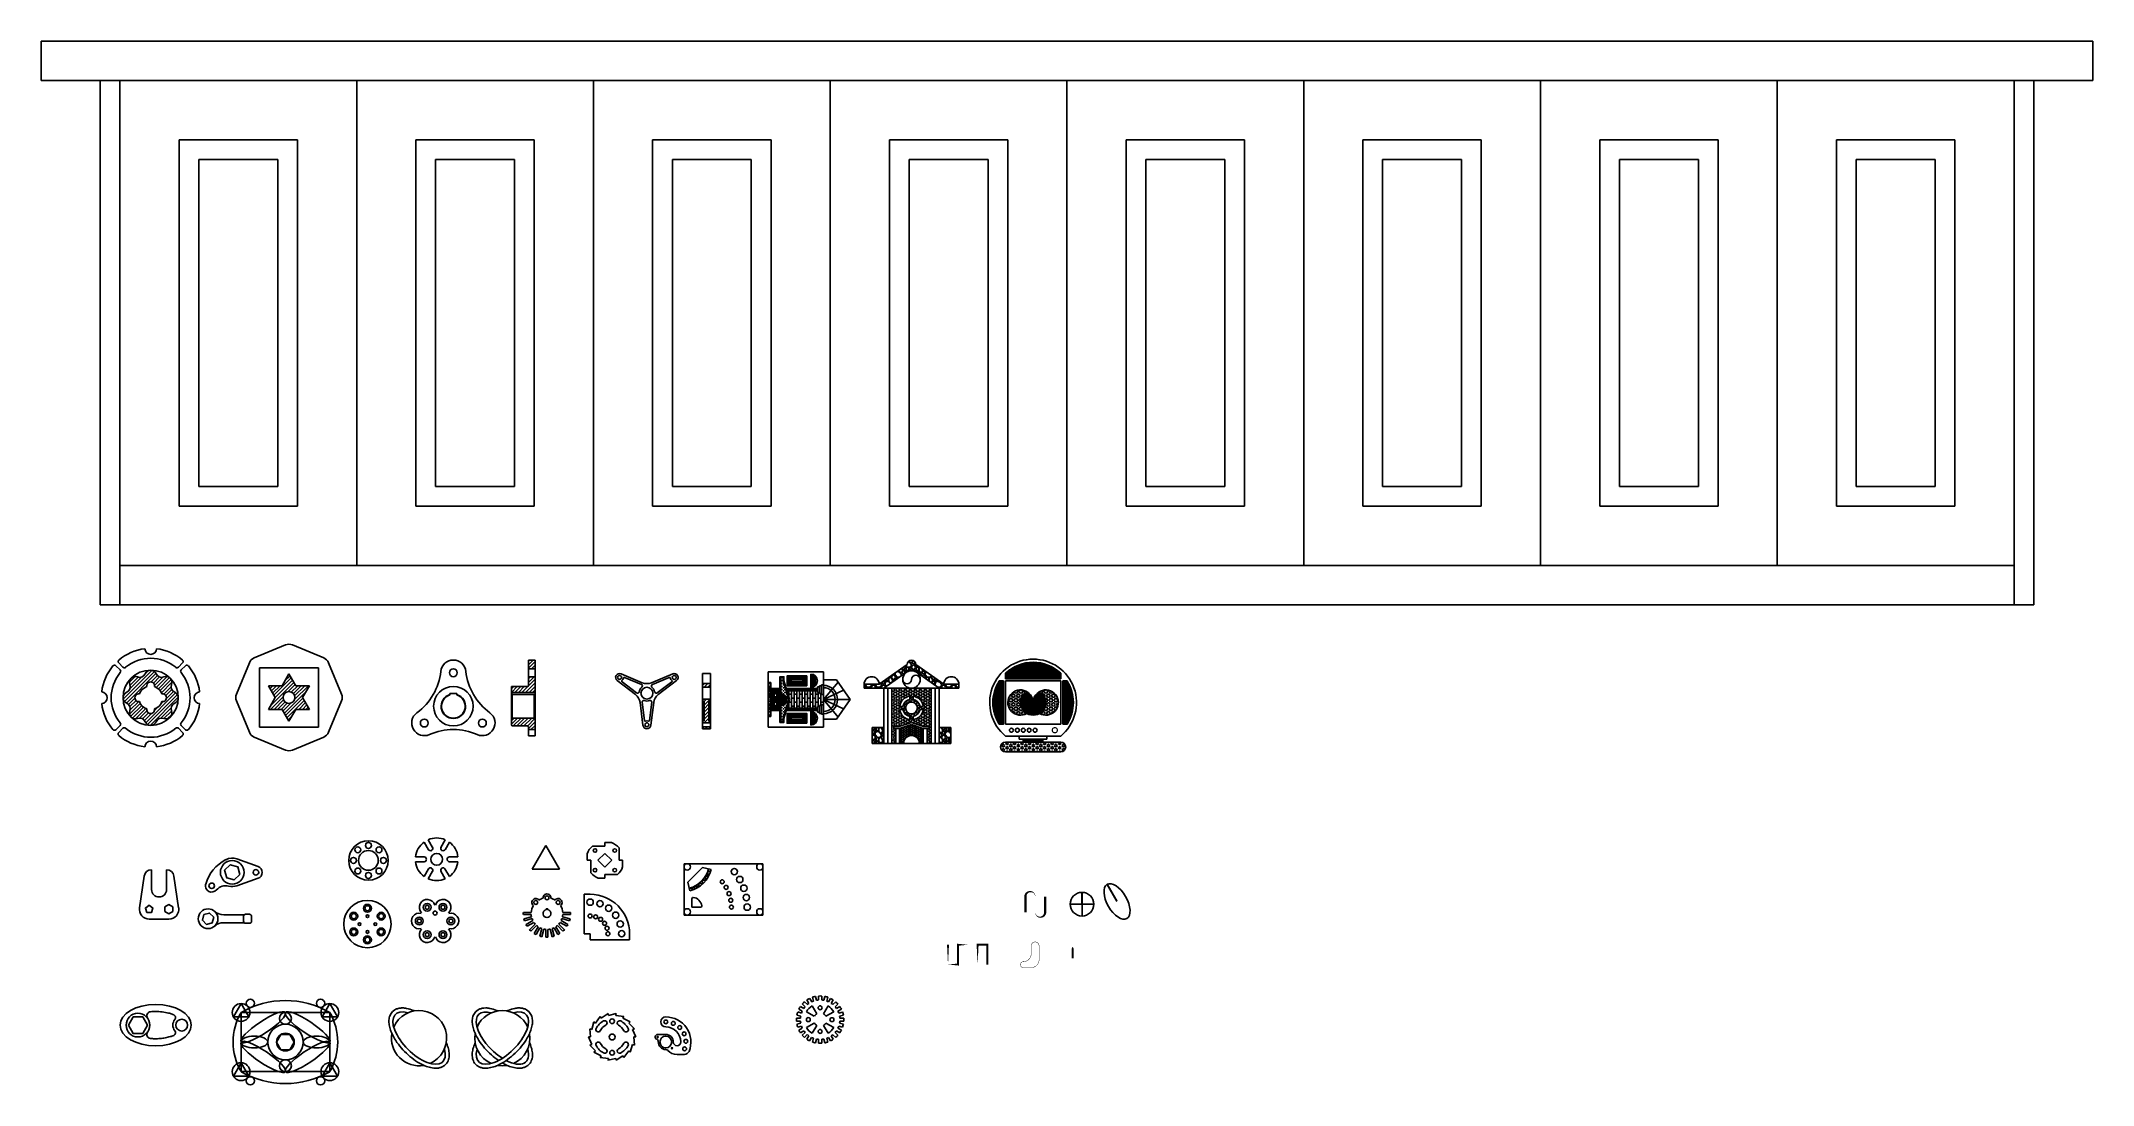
# Model space of a CAD drawing. Header units: millimetres. Extents: x 24 to 5224, y 288 to 2933.
import ezdxf

# ---------------------------------------------------------------- set-up
doc = ezdxf.new("R2010")
doc.units = ezdxf.units.MM
pattern_1 = [(0, (15.9618, -63.5025), (0, 3.4925), [2.54, -0.9525]), (90, (15.9618, -63.5025), (-3.4925, 2e-16), [2.54, -0.9525])]
pattern_2 = [(37.5, (15.962, -63.5025), (-0.160003, 4.8941324), [0, -3.8608, 0, -4.318, 0, -4.1275]), (7.5, (15.962, -63.5025), (4.495233, 7.168251), [0, -2.0828, 0, -3.4798, 0, -1.3335]), (327.5, (12.8376, -63.5025), (7.909924, 0.014372), [0, -1.27, 0, -4.572, 0, -5.969]), (317.5, (12.8376, -63.5025), (7.635565, 2.229293), [0, -0.635, 0, -2.9972, 0, -3.429])]
pattern_3 = [(90, (15.962, -63.5025), (-6.77418, 4e-16), []), (180, (15.962, -63.502), (-6.77418, -10.16), [6.77418, -6.77418])]
pattern_4 = [(90, (15.9618, -63.5025), (-1.6497784, 1e-16), [0.9525, -1.905]), (210, (15.9618, -63.5025), (0.8248892, -1.42875), [0.9525, -1.905]), (150, (15.9618, -62.55), (-0.8248892, -1.42875), [0.9525, -1.905])]
pattern_5 = [(90, (15.9618, -63.5025), (-3.81, 3.81), [1.905, -5.715]), (180, (16.9143, -62.55), (-3.81, -3.81), [1.905, -5.715])]
pattern_6 = [(90, (15.9618, -63.5025), (-3.175, 2e-16), []), (150, (15.9618, -63.5025), (-1.5875, -2.7496307), []), (210, (15.9618, -63.5025), (1.5875, -2.7496307), [])]

# ---------------------------------------------------------------- blocks, each defined once
blk = doc.blocks.new('*U7')
blk.add_circle((0, 0), 7.5)
blk = doc.blocks.new('*U8')
at = {"color": 0, "linetype": 'ByBlock', "lineweight": -2, "transparency": 16777216}
for p, rotation in [((1715.7, 977.7), 45.00000000000001), ((1769.5, 977.7), 314.9999999999999), ((1704.6, 950.8), 90), ((1780.6, 950.8), 270), ((1715.7, 923.9), 135), ((1742.6, 912.8), 180), ((1769.5, 923.9), 225)]:
    blk.add_blockref('*U7', p, dxfattribs=dict(at, rotation=rotation))
blk.add_blockref('*U7', (1742.6, 988.8), dxfattribs=at)
blk = doc.blocks.new('*U9')
for p, q in [((-12.4, 2.5), (-1.3, 21.7)), ((-1.9, -15.7), (20.3, -15.7)), ((-1.9, -15.7), (20.3, -15.7))]:
    blk.add_line(p, q)
for centre, radius, start, end in [((-17.3, 6), 6, 240, 330), ((-33.3, -21.7), 54, 6.3794, 53.6206), ((-1.3, -21.7), 6, 90, 180)]:
    blk.add_arc(centre, radius, start, end)
blk = doc.blocks.new('*U10')
at = {"color": 0, "linetype": 'ByBlock', "lineweight": -2, "transparency": 16777216}
for p, rotation in [((991.6, 877.5), 120), ((1025, 899.2), 59.99999999999999), ((993.8, 837.7), 180), ((1029.3, 819.7), 239.9999999999999), ((1062.6, 841.5), 299.9999999999999)]:
    blk.add_blockref('*U9', p, dxfattribs=dict(at, rotation=rotation))
blk.add_blockref('*U9', (1060.5, 881.2), dxfattribs=at)
blk = doc.blocks.new('*U11')
blk.add_circle((0, 0), 3.5)
blk = doc.blocks.new('*U12')
at = {"color": 0, "linetype": 'ByBlock', "lineweight": -2, "transparency": 16777216}
for p, rotation in [((831.5, 695.4), 90), ((851.5, 675.4), 180), ((871.5, 695.4), 270)]:
    blk.add_blockref('*U11', p, dxfattribs=dict(at, rotation=rotation))
blk.add_blockref('*U11', (851.5, 715.4), dxfattribs=at)
blk = doc.blocks.new('*U13')
for radius in [10, 6.5]:
    blk.add_circle((0, 0), radius)
blk = doc.blocks.new('*U14')
at = {"color": 0, "linetype": 'ByBlock', "lineweight": -2, "transparency": 16777216}
for p, rotation in [((816.9, 715.4), 59.99999999999999), ((886.2, 715.4), 299.9999999999999), ((816.9, 675.4), 120), ((886.2, 675.4), 240), ((851.5, 655.4), 180)]:
    blk.add_blockref('*U13', p, dxfattribs=dict(at, rotation=rotation))
blk.add_blockref('*U13', (851.5, 735.4), dxfattribs=at)
blk = doc.blocks.new('*U15')
for radius in [10, 5]:
    blk.add_circle((-5, 0), radius)
blk.add_arc((-5, 0), 20, 255.5225, 104.4775)
blk = doc.blocks.new('*U16')
at = {"color": 0, "linetype": 'ByBlock', "lineweight": -2, "transparency": 16777216}
for p, rotation in [((1000.4, 742.2), 120), ((1045.4, 742.2), 60.00000000000001), ((977.9, 703.2), 180), ((1000.4, 664.2), 239.9999999999999), ((1045.4, 664.2), 299.9999999999999)]:
    blk.add_blockref('*U15', p, dxfattribs=dict(at, rotation=rotation))
blk.add_blockref('*U15', (1067.9, 703.2), dxfattribs=at)
blk = doc.blocks.new('*U17')
for p, q in [((-18, 22.5), (-1.3, 22.5)), ((-18, 22.5), (-18, 13.5)), ((18, -22.5), (18, 9.2)), ((-18, -4.8), (-0.3, -22.5))]:
    blk.add_line(p, q)
blk.add_circle((7, 2.5), 4.5)
blk.add_arc((-18, -22.5), 48, 41.4096, 69.6359)
blk = doc.blocks.new('*U18')
at = {"color": 0, "linetype": 'ByBlock', "lineweight": -2, "transparency": 16777216}
for p, rotation in [((1466.8, 906.6), 89.99999999999999), ((1471.3, 866.1), 180), ((1511.8, 870.6), 270)]:
    blk.add_blockref('*U17', p, dxfattribs=dict(at, rotation=rotation))
blk.add_blockref('*U17', (1507.3, 911.1), dxfattribs=at)
blk = doc.blocks.new('*U21')
for centre, radius in [((0, 16), 8), ((0, -19), 5)]:
    blk.add_circle(centre, radius)
blk = doc.blocks.new('*U22')
at = {"color": 0, "linetype": 'ByBlock', "lineweight": -2, "transparency": 16777216}
blk.add_blockref('*U21', (1491.7, 773.3), dxfattribs=at)
for p, rotation in [((1511.5, 770.2), 342), ((1529.4, 761.1), 324), ((1543.5, 746.9), 306), ((1552.6, 729.1), 288), ((1555.7, 709.3), 270)]:
    blk.add_blockref('*U21', p, dxfattribs=dict(at, rotation=rotation))
blk = doc.blocks.new('*U23')
blk.add_circle((0, 0), 8)
blk = doc.blocks.new('*U24')
at = {"color": 0, "linetype": 'ByBlock', "lineweight": -2, "transparency": 16777216}
for p in [(0, 0), (184, 0), (0, -114), (184, -114)]:
    blk.add_blockref('*U23', p, dxfattribs=at)
blk = doc.blocks.new('*U27')
for centre, radius in [((-21.5, 0), 5), ((18.5, 0), 8)]:
    blk.add_circle(centre, radius)
blk = doc.blocks.new('*U28')
at = {"color": 0, "linetype": 'ByBlock', "lineweight": -2, "transparency": 16777216}
for p, rotation in [((1810.2, 828.7), 39.99999999999981), ((1822.3, 811.4), 29.9999999999998), ((1831.3, 792.2), 19.9999999999999), ((1836.7, 771.7), 9.999999999999977)]:
    blk.add_blockref('*U27', p, dxfattribs=dict(at, rotation=rotation))
blk.add_blockref('*U27', (1838.6, 750.6), dxfattribs=at)
blk = doc.blocks.new('*U29')
for p, q in [((-4.2, 8.6), (0.5, 10.3)), ((0.5, 10.3), (-4.2, 8.6)), ((-4.2, 8.6), (4.2, -10.3))]:
    blk.add_line(p, q)
blk = doc.blocks.new('*U30')
at = {"color": 0, "linetype": 'ByBlock', "lineweight": -2, "transparency": 16777216}
for p, rotation in [((1449.6, 515), 79.99999999999997), ((1469, 511.7), 59.99999999999999), ((1394, 467.7), 159.9999999999998), ((1400.6, 486.2), 139.9999999999999), ((1413.2, 501.4), 119.9999999999999), ((1430.2, 511.4), 99.99999999999993), ((1486.2, 502), 39.99999999999999), ((1499, 486.9), 19.99999999999998), ((1394.2, 447.9), 180), ((1401, 429.5), 199.9999999999997), ((1413.8, 414.5), 219.9999999999998), ((1486.8, 415), 299.9999999999995), ((1499.4, 430.2), 319.9999999999996), ((1506, 448.8), 339.9999999999995), ((1431, 404.7), 239.9999999999997), ((1450.4, 401.4), 259.9999999999997), ((1469.8, 405), 279.9999999999996)]:
    blk.add_blockref('*U29', p, dxfattribs=dict(at, rotation=rotation))
blk.add_blockref('*U29', (1505.8, 468.5), dxfattribs=at)
blk = doc.blocks.new('*U31')
blk.add_circle((0, 0), 4.76)
blk = doc.blocks.new('*U32')
at = {"color": 0, "linetype": 'ByBlock', "lineweight": -2, "transparency": 16777216}
blk.add_blockref('*U31', (1682.3, 503.1), dxfattribs=at)
for p, rotation in [((1701.3, 499.4), 338), ((1717.6, 488.9), 316.0000000000001), ((1728.7, 473), 294), ((1730, 434.9), 250), ((1733.1, 454.1), 272)]:
    blk.add_blockref('*U31', p, dxfattribs=dict(at, rotation=rotation))
blk = doc.blocks.new('*U33')
for p, q in [((-6.3, -7), (5.2, 12.9)), ((-0.1, -13.2), (19.8, -1.8))]:
    blk.add_line(p, q)
blk.add_circle((-14.8, 8.2), 5)
for radius in [40, 17]:
    blk.add_arc((-14.8, -21.8), radius, 30, 60)
blk = doc.blocks.new('*U34')
at = {"color": 0, "linetype": 'ByBlock', "lineweight": -2, "transparency": 16777216}
for p, rotation in [((1977, 468.1), 89.99999999999999), ((1983.9, 431.5), 180), ((2020.5, 438.4), 269.9999999999999)]:
    blk.add_blockref('*U33', p, dxfattribs=dict(at, rotation=rotation))
blk.add_blockref('*U33', (2013.5, 475), dxfattribs=at)
blk = doc.blocks.new('*U35')
for p, q in [((-2.6, -3.8), (0, 5.9)), ((5.1, -5.9), (7.7, 3.8))]:
    blk.add_line(p, q)
for radius, start, end in [(60, 71.1774, 78.8226), (50, 79.5886, 85.4114)]:
    blk.add_arc((-11.7, -53), radius, start, end)
blk = doc.blocks.new('*U36')
at = {"color": 0, "linetype": 'ByBlock', "lineweight": -2, "transparency": 16777216}
for p, rotation in [((1945.7, 464.9), 90), ((1950.6, 478.2), 75.00000000000001), ((1958.7, 489.9), 60.00000000000003), ((1969.5, 499), 45.00000000000003), ((1982.3, 505), 30.00000000000001), ((1996.3, 507.4), 15.00000000000002), ((2023.7, 501.4), 345), ((2035.3, 493.3), 330.0000000000001), ((2044.5, 482.5), 314.9999999999999), ((2050.5, 469.6), 299.9999999999999), ((1944.5, 450.8), 105), ((1947, 436.9), 120), ((1953, 424), 135), ((1962.1, 413.2), 150), ((2027.9, 407.5), 225.0000000000001), ((2038.8, 416.6), 240), ((2046.9, 428.3), 255), ((2052.9, 455.7), 285), ((2051.7, 441.6), 269.9999999999999), ((1973.7, 405.1), 165.0000000000001), ((1987, 400.3), 180), ((2001.2, 399), 194.9999999999999), ((2015.1, 401.5), 209.9999999999999)]:
    blk.add_blockref('*U35', p, dxfattribs=dict(at, rotation=rotation))
blk.add_blockref('*U35', (2010.4, 506.2), dxfattribs=at)
blk = doc.blocks.new('*U45')
for p, q in [((-81, -11.9), (-70.4, -22.6)), ((70.4, -22.6), (81, -11.9))]:
    blk.add_line(p, q)
for centre, radius, start, end in [((0, -100), 125, 96.8796, 130.2198), ((0, 25), 15, 183.4398, 356.5602), ((0, -100), 125, 49.7802, 83.1204), ((-77.5, -8.4), 5, 130.2198, 225), ((-66.8, -19.1), 5, 225, 309.535), ((0, -100), 100, 50.465, 129.535), ((66.8, -19.1), 5, 230.465, 315), ((77.5, -8.4), 5, 315, 49.7802)]:
    blk.add_arc(centre, radius, start, end)
blk = doc.blocks.new('*U46')
at = {"color": 0, "linetype": 'ByBlock', "lineweight": -2, "transparency": 16777216}
blk.add_blockref('*U45', (302.2, 1368.9), dxfattribs=at)
for p, rotation in [((202.1, 1268.9), 90.00000000000001), ((402.2, 1268.9), 270.0000000000001), ((302.2, 1168.8), 180)]:
    blk.add_blockref('*U45', p, dxfattribs=dict(at, rotation=rotation))

msp = doc.modelspace()

# ---------------------------------------------------------------- hatches: boundary and pattern name
h = msp.add_hatch()
h.set_pattern_fill('ANSI31', color=256, scale=2)
h.set_pattern_definition([(45, (-93.139, 0), (-4.490128, 4.490128), [])])
h.paths.add_polyline_path([(1276.4, 1342.3), (1276.4, 1364.3), (1259.4, 1364.3), (1259.4, 1342.3)])
h.paths.add_polyline_path([(1276.4, 1322.3), (1259.4, 1322.3), (1259.4, 1300.3, -0.414214), (1256.4, 1297.3), (1216.4, 1297.3), (1216.4, 1282.3), (1276.4, 1282.3)])
h.paths.add_polyline_path([(1259.4, 1194.3), (1259.4, 1188.3), (1276.4, 1188.3), (1276.4, 1215.3), (1274.4, 1217.3), (1218.4, 1217.3), (1216.4, 1215.3), (1216.4, 1200.3, 0.414214), (1219.4, 1197.3), (1256.4, 1197.3, -0.414214)])
h = msp.add_hatch()
h.set_pattern_fill('GRAVEL', color=256, angle=90)
h.paths.add_polyline_path([(2229.6, 1342.1, 0.012588), (2230.2, 1342.1), (2230.2, 1364.1, 0.414214), (2219.2, 1353.1), (2148.4, 1303.1), (2110.2, 1303.1), (2110.2, 1293.1), (2160.2, 1293.1)])
h = msp.add_hatch()
h.set_pattern_fill('GRAVEL', color=256, angle=90)
h.paths.add_polyline_path([(2230.7, 1342.1, -0.012588), (2230.2, 1342.1), (2230.2, 1364.1, -0.414214), (2241.2, 1353.1), (2312, 1303.1), (2350.2, 1303.1), (2350.2, 1293.1), (2300.1, 1293.1)])
h = msp.add_hatch()
h.set_pattern_fill('NET3', color=256)
h.set_pattern_definition([(0, (337.2027, 391.29), (0, 3.175), []), (60, (337.2027, 391.29), (-2.7496307, 1.5875), []), (120, (337.2027, 391.29), (-2.7496307, -1.5875), [])])
h.paths.add_polyline_path([(2608.5, 1316.7), (2608.5, 1330.9, 0.397301), (2468.5, 1330.9), (2468.5, 1316.7)])
h.paths.add_polyline_path([(2624.4, 1311.7), (2613.5, 1311.7), (2613.5, 1201.7), (2624.4, 1201.7, 0.292707)])
h.paths.add_polyline_path([(2463.5, 1311.7), (2452.6, 1311.7, 0.292707), (2452.6, 1201.7), (2463.5, 1201.7)])
h = msp.add_hatch()
h.set_pattern_fill('ANSI31', color=256, scale=2)
h.paths.add_polyline_path([(335.4, 1321.7, -0.409665), (316, 1329.7, 0.662569), (288.4, 1329.7, -0.409665), (268.9, 1321.7, 0.662569), (249.4, 1302.1, -0.409665), (241.3, 1282.7, 0.662569), (241.3, 1255.1, -0.409665), (249.4, 1235.6, 0.662569), (268.9, 1216.1, -0.409665), (288.4, 1208, 0.662569), (316, 1208, -0.409665), (335.4, 1216.1, 0.662569), (355, 1235.6, -0.409665), (363, 1255.1, 0.662569), (363, 1282.7, -0.409665), (355, 1302.1, 0.662569)])
h.paths.add_polyline_path([(330.5, 1278.7, -1.183216), (330.5, 1259, -0.22914), (312, 1240.5, -1.183216), (292.3, 1240.5, -0.22914), (273.8, 1259, -1.183216), (273.8, 1278.7, -0.22914), (292.3, 1297.2, -1.183216), (312, 1297.2, -0.22914)], flags=16)
h = msp.add_hatch()
h.set_pattern_fill('ANSI31', color=256, scale=2)
h.set_pattern_definition([(45, (0, -48.8964), (-4.490128, 4.490128), [])])
h.paths.add_polyline_path([(669.9, 1299.5), (652.6, 1329.5), (635.3, 1299.5), (600.7, 1299.5), (618, 1269.5), (600.7, 1239.5), (635.3, 1239.5), (652.6, 1209.5), (669.9, 1239.5), (704.6, 1239.5), (687.3, 1269.5), (704.6, 1299.5)])
h.paths.add_polyline_path([(667.6, 1269.5, -1), (637.6, 1269.5, -1)], flags=16)
h = msp.add_hatch()
h.set_pattern_fill('ANSI31', color=256, scale=2)
h.set_pattern_definition([(45, (-48.315, 0), (-4.490128, 4.490128), [])])
h.paths.add_polyline_path([(1700.7, 1304.6), (1700.7, 1295.4), (1720.7, 1295.4), (1720.7, 1304.6)])
h.paths.add_polyline_path([(1716.7, 1260.4), (1720.7, 1260.4), (1720.7, 1265.4), (1700.7, 1265.4), (1700.7, 1260.4), (1704.7, 1260.4), (1704.7, 1210.4), (1700.7, 1210.4), (1700.7, 1205.4), (1720.7, 1205.4), (1720.7, 1210.4), (1716.7, 1210.4)])
h.paths.add_polyline_path([(1700.7, 1195.4), (1700.7, 1190.4), (1720.7, 1190.4), (1720.7, 1195.4)])
h = msp.add_hatch()
h.set_pattern_fill('AR-SAND', color=256, scale=0.1)
h.set_pattern_definition(pattern_2)
h.paths.add_polyline_path([(1874, 1307.3), (1867, 1307.3), (1867, 1264.3), (1874, 1264.3)])
h = msp.add_hatch()
h.set_pattern_fill('CROSS', color=256, scale=0.6, angle=90)
h.set_pattern_definition(pattern_5)
h.paths.add_polyline_path([(1905, 1312), (1905, 1320.3), (1899, 1320.3), (1899, 1292.3), (1899, 1279.3, -0.414214), (1914, 1264.3), (1918.9, 1264.3)])
h = msp.add_hatch()
h.set_pattern_fill('ANGLE', color=256, scale=0.5)
h.set_pattern_definition(pattern_1)
h.paths.add_polyline_path([(1989, 1313.3, 0.38311), (1975, 1325.8), (1975, 1313.3)])
h.paths.add_polyline_path([(1975, 1310.3), (1975, 1297.8, 0.38311), (1989, 1310.3)])
h = msp.add_hatch()
h.set_pattern_fill('AR-SAND', color=256, scale=0.1)
h.set_pattern_definition(pattern_2)
h.paths.add_polyline_path([(1874, 1221.3), (1867, 1221.3), (1867, 1264.3), (1874, 1264.3)])
h = msp.add_hatch()
h.set_pattern_fill('NET3', color=256, angle=90)
h.set_pattern_definition(pattern_6)
h.paths.add_polyline_path([(1897, 1286.3), (1874, 1286.3), (1874, 1264.3), (1897, 1264.3)])
h.paths.add_polyline_path([(1889.5, 1275.3, -1), (1881.5, 1275.3, -1)], flags=16)
h = msp.add_hatch()
h.set_pattern_fill('NET3', color=256, angle=90)
h.set_pattern_definition(pattern_6)
h.paths.add_polyline_path([(1897, 1242.3), (1874, 1242.3), (1874, 1264.3), (1897, 1264.3)])
h.paths.add_polyline_path([(1889.5, 1253.3, 1), (1881.5, 1253.3, 1)], flags=16)
h = msp.add_hatch()
h.set_pattern_fill('HEX', color=256, scale=0.3, angle=90)
h.set_pattern_definition(pattern_4)
h.paths.add_polyline_path([(1899, 1277.3), (1899, 1264.3), (1912, 1264.3, 0.414214)])
h = msp.add_hatch()
h.set_pattern_fill('HEX', color=256, scale=0.3, angle=90)
h.set_pattern_definition(pattern_4)
h.paths.add_polyline_path([(1899, 1251.3), (1899, 1264.3), (1912, 1264.3, -0.414214)])
h = msp.add_hatch()
h.set_pattern_fill('CROSS', color=256, scale=0.6, angle=90)
h.set_pattern_definition(pattern_5)
h.paths.add_polyline_path([(1905, 1216.6), (1905, 1208.3), (1899, 1208.3), (1899, 1236.3), (1899, 1249.3, 0.414214), (1914, 1264.3), (1918.9, 1264.3)])
h = msp.add_hatch()
h.set_pattern_fill('AR-BRSTD', color=256, scale=0.1, angle=90)
h.set_pattern_definition(pattern_3)
h.paths.add_polyline_path([(2007, 1264.3), (2007, 1277.3), (2002, 1277.3), (2002, 1279.3), (1997, 1279.3), (1997, 1282.3), (1992, 1282.3), (1992, 1286.3), (1914.6, 1286.3), (1921, 1264.3)])
h = msp.add_hatch()
h.set_pattern_fill('AR-BRSTD', color=256, scale=0.1, angle=90)
h.set_pattern_definition(pattern_3)
h.paths.add_polyline_path([(2007, 1264.3), (2007, 1251.3), (2002, 1251.3), (2002, 1249.3), (1997, 1249.3), (1997, 1246.3), (1992, 1246.3), (1992, 1242.3), (1914.6, 1242.3), (1921, 1264.3)])
h = msp.add_hatch()
h.set_pattern_fill('STARS', color=256)
h.paths.add_polyline_path([(2280.2, 1293.1), (2230.2, 1293.1), (2180.2, 1293.1), (2180.2, 1153.1), (2190.2, 1153.1), (2190.2, 1191.1), (2185.2, 1191.1), (2185.2, 1196.1), (2199.3, 1196.1), (2230.2, 1206.4), (2261, 1196.1), (2275.2, 1196.1), (2275.2, 1191.1), (2270.2, 1191.1), (2270.2, 1153.1), (2280.2, 1153.1)])
h.paths.add_polyline_path([(2259.9, 1247.1), (2251.8, 1247.1, 0.310741), (2234.2, 1264.7), (2234.2, 1272.8, -0.337876)], flags=16)
h.paths.add_polyline_path([(2230.2, 1228.1, -1), (2230.2, 1258.1, -1)], flags=16)
h.paths.add_polyline_path([(2259.9, 1239.1, -0.337876), (2234.2, 1213.4), (2234.2, 1221.5, 0.310741), (2251.8, 1239.1)], flags=16)
h.paths.add_polyline_path([(2226.2, 1264.7, 0.310741), (2208.5, 1247.1), (2200.4, 1247.1, -0.337876), (2226.2, 1272.8)], flags=16)
h.paths.add_polyline_path([(2226.2, 1221.5), (2226.2, 1213.4, -0.337876), (2200.4, 1239.1), (2208.5, 1239.1, 0.310741)], flags=16)
h = msp.add_hatch()
h.set_pattern_fill('STARS', color=256)
h.set_pattern_definition([(0, (337.203, 391.29), (0, 5.499261), [3.175, -3.175]), (60, (337.203, 391.29), (-4.7625, 2.749631), [3.175, -3.175]), (120, (338.79, 394.0395), (-4.7625, -2.749631), [3.175, -3.175])])
h.paths.add_polyline_path([(2522.5, 1229, -0.427758), (2511.6, 1274, -0.547066), (2533.5, 1274, 2.337768)])
h.paths.add_polyline_path([(2554.5, 1229, 2.337768), (2543.6, 1274, -0.547066), (2565.5, 1274, -0.427758)])
h = msp.add_hatch()
h.set_pattern_fill('LINE', color=256)
h.set_pattern_definition([(0, (337.2027, 391.29), (0, 3.175), [])])
h.paths.add_polyline_path([(2565.5, 1274, 0.547066), (2543.6, 1274, 0.143376), (2538.5, 1256.7, 0.143376), (2533.5, 1274, 0.547066), (2511.6, 1274, 1.827934)])
h = msp.add_hatch()
h.set_pattern_fill('ANGLE', color=256, scale=0.5)
h.set_pattern_definition(pattern_1)
h.paths.add_polyline_path([(1975, 1215.3), (1975, 1202.8, 0.38311), (1989, 1215.3)])
h.paths.add_polyline_path([(1989, 1218.3, 0.38311), (1975, 1230.8), (1975, 1218.3)])
h = msp.add_hatch()
h.set_pattern_fill('HONEY', color=256)
h.paths.add_polyline_path([(2260.2, 1191.1), (2230.2, 1201.1), (2200.2, 1191.1), (2200.2, 1153.1), (2210.2, 1153.1, -1), (2250.2, 1153.1), (2260.2, 1153.1)])
h = msp.add_hatch()
h.set_pattern_fill('GRAVEL', color=256, angle=90)
h.paths.add_polyline_path([(2160.2, 1193.1), (2130.2, 1193.1), (2130.2, 1153.1), (2160.2, 1153.1)])
h = msp.add_hatch()
h.set_pattern_fill('GRAVEL', color=256, angle=90)
h.paths.add_polyline_path([(2300.2, 1193.1), (2300.2, 1153.1), (2330.2, 1153.1), (2330.2, 1193.1)])
h = msp.add_hatch()
h.set_pattern_fill('HEX', color=256)
h.set_pattern_definition([(0, (337.203, 391.29), (0, 5.499261), [3.175, -6.35]), (120, (337.203, 391.29), (-4.7625, -2.749631), [3.175, -6.35]), (60, (340.378, 391.29), (-4.7625, 2.749631), [3.175, -6.35])])
h.paths.add_polyline_path([(2608.5, 1131.7, 1), (2608.5, 1156.7), (2538.5, 1156.7), (2513.5, 1156.7), (2468.5, 1156.7, 1), (2468.5, 1131.7)])
h = msp.add_hatch(color=256)
h.dxf.hatch_style = 1
h.paths.add_polyline_path([(2513.5, 1163.7), (2513.5, 1156.7), (2563.5, 1156.7), (2563.5, 1163.7)])

# ---------------------------------------------------------------- linework, layer by layer
for p, q in [((24.3, 2833), (24.3, 2933)), ((24.3, 2933), (2624.3, 2933)), ((5224.3, 2933), (2624.3, 2933)), ((5224.3, 2833), (5224.3, 2933)), ((174.3, 2833), (24.3, 2833)), ((174.3, 1504.1), (174.3, 2833)), ((174.3, 2833), (224.3, 2833)), ((224.3, 2833), (224.3, 1604.1)), ((824.3, 2833), (224.3, 2833)), ((824.3, 2833), (824.3, 1604.1)), ((1424.3, 2833), (824.3, 2833)), ((824.3, 1604.1), (824.3, 2833)), ((1424.3, 2833), (1424.3, 1604.1)), ((2024.3, 2833), (1424.3, 2833)), ((1424.3, 1604.1), (1424.3, 2833)), ((2024.3, 2833), (2024.3, 1604.1)), ((2624.3, 2833), (2024.3, 2833)), ((2024.3, 1604.1), (2024.3, 2833)), ((2624.3, 1604.1), (2624.3, 2833)), ((2624.3, 1604.1), (2624.3, 2833)), ((2624.3, 2833), (3224.3, 2833)), ((3224.3, 1604.1), (3224.3, 2833)), ((3224.3, 2833), (3824.3, 2833)), ((3224.3, 2833), (3224.3, 1604.1)), ((3824.3, 1604.1), (3824.3, 2833)), ((3824.3, 2833), (4424.3, 2833)), ((3824.3, 2833), (3824.3, 1604.1)), ((4424.3, 1604.1), (4424.3, 2833)), ((4424.3, 2833), (5024.3, 2833)), ((4424.3, 2833), (4424.3, 1604.1)), ((5024.3, 2833), (5024.3, 1604.1)), ((5074.3, 2833), (5024.3, 2833)), ((5074.3, 1504.1), (5074.3, 2833)), ((5074.3, 2833), (5224.3, 2833)), ((374.3, 2683), (374.3, 1754.1)), ((674.3, 2683), (374.3, 2683)), ((674.3, 1754.1), (674.3, 2683)), ((974.3, 2683), (974.3, 1754.1)), ((1274.3, 2683), (974.3, 2683)), ((1274.3, 1754.1), (1274.3, 2683)), ((1574.3, 2683), (1574.3, 1754.1)), ((1874.3, 2683), (1574.3, 2683)), ((1874.3, 1754.1), (1874.3, 2683)), ((2174.3, 2683), (2174.3, 1754.1)), ((2474.3, 2683), (2174.3, 2683)), ((2474.3, 1754.1), (2474.3, 2683)), ((2774.3, 1754.1), (2774.3, 2683)), ((2774.3, 2683), (3074.3, 2683)), ((3074.3, 2683), (3074.3, 1754.1)), ((3374.3, 1754.1), (3374.3, 2683)), ((3374.3, 2683), (3674.3, 2683)), ((3674.3, 2683), (3674.3, 1754.1)), ((3974.3, 1754.1), (3974.3, 2683)), ((3974.3, 2683), (4274.3, 2683)), ((4274.3, 2683), (4274.3, 1754.1)), ((4574.3, 1754.1), (4574.3, 2683)), ((4574.3, 2683), (4874.3, 2683)), ((4874.3, 2683), (4874.3, 1754.1)), ((424.3, 2633), (424.3, 1804.1)), ((624.3, 2633), (424.3, 2633)), ((624.3, 1804.1), (624.3, 2633)), ((1024.3, 2633), (1024.3, 1804.1)), ((1224.3, 2633), (1024.3, 2633)), ((1224.3, 1804.1), (1224.3, 2633)), ((1624.3, 2633), (1624.3, 1804.1)), ((1824.3, 2633), (1624.3, 2633)), ((1824.3, 1804.1), (1824.3, 2633)), ((2224.3, 2633), (2224.3, 1804.1)), ((2424.3, 2633), (2224.3, 2633)), ((2424.3, 1804.1), (2424.3, 2633)), ((2824.3, 1804.1), (2824.3, 2633)), ((2824.3, 2633), (3024.3, 2633)), ((3024.3, 2633), (3024.3, 1804.1)), ((3424.3, 1804.1), (3424.3, 2633)), ((3424.3, 2633), (3624.3, 2633)), ((3624.3, 2633), (3624.3, 1804.1)), ((4024.3, 1804.1), (4024.3, 2633)), ((4024.3, 2633), (4224.3, 2633)), ((4224.3, 2633), (4224.3, 1804.1)), ((4624.3, 1804.1), (4624.3, 2633)), ((4624.3, 2633), (4824.3, 2633)), ((4824.3, 2633), (4824.3, 1804.1)), ((424.3, 1804.1), (624.3, 1804.1)), ((1024.3, 1804.1), (1224.3, 1804.1)), ((1624.3, 1804.1), (1824.3, 1804.1)), ((2224.3, 1804.1), (2424.3, 1804.1)), ((3024.3, 1804.1), (2824.3, 1804.1)), ((3624.3, 1804.1), (3424.3, 1804.1)), ((4224.3, 1804.1), (4024.3, 1804.1)), ((4824.3, 1804.1), (4624.3, 1804.1)), ((374.3, 1754.1), (674.3, 1754.1)), ((974.3, 1754.1), (1274.3, 1754.1)), ((1574.3, 1754.1), (1874.3, 1754.1)), ((2174.3, 1754.1), (2474.3, 1754.1)), ((3074.3, 1754.1), (2774.3, 1754.1)), ((3674.3, 1754.1), (3374.3, 1754.1)), ((4274.3, 1754.1), (3974.3, 1754.1)), ((4874.3, 1754.1), (4574.3, 1754.1)), ((224.3, 1604.1), (824.3, 1604.1)), ((224.3, 1604.1), (224.3, 1504.1)), ((824.3, 1604.1), (1424.3, 1604.1)), ((1424.3, 1604.1), (2024.3, 1604.1)), ((2024.3, 1604.1), (2624.3, 1604.1)), ((3224.3, 1604.1), (2624.3, 1604.1)), ((3824.3, 1604.1), (3224.3, 1604.1)), ((4424.3, 1604.1), (3824.3, 1604.1)), ((5024.3, 1604.1), (4424.3, 1604.1)), ((5024.3, 1604.1), (5024.3, 1504.1)), ((224.3, 1504.1), (174.3, 1504.1)), ((224.3, 1504.1), (2624.3, 1504.1)), ((5024.3, 1504.1), (2624.3, 1504.1)), ((5024.3, 1504.1), (5074.3, 1504.1)), ((519.3, 1278.1), (552.3, 1357.7)), ((564.5, 1369.9), (644, 1402.8)), ((661.2, 1402.8), (740.8, 1369.9)), ((753, 1357.7), (785.9, 1278.1)), ((1276.4, 1364.3), (1259.4, 1364.3)), ((1259.4, 1364.3), (1259.4, 1342.3)), ((1276.4, 1172.8), (1276.4, 1364.3)), ((2148.4, 1303.1), (2219.2, 1353.1)), ((2312, 1303.1), (2241.2, 1353.1)), ((652.6, 1344.5), (577.6, 1344.5)), ((577.6, 1344.5), (577.6, 1269.5)), ((635.3, 1299.5), (652.6, 1329.5)), ((727.6, 1344.5), (652.6, 1344.5)), ((669.9, 1299.5), (652.6, 1329.5)), ((727.6, 1269.5), (727.6, 1344.5)), ((1259.4, 1342.3), (1259.4, 1322.3)), ((1259.4, 1342.3), (1276.4, 1342.3)), ((1259.4, 1322.3), (1259.4, 1300.3)), ((1259.4, 1322.3), (1276.4, 1322.3)), ((1530.9, 1277.1), (1484.4, 1312.4)), ((1494.3, 1329.6), (1548.1, 1306.9)), ((1533.7, 1281.3), (1496.7, 1309.3)), ((1503.1, 1320.5), (1545.9, 1302.5)), ((1571.4, 1306.9), (1625.1, 1329.6)), ((1573.6, 1302.5), (1616.4, 1320.5)), ((1622.8, 1309.3), (1585.8, 1281.3)), ((1635, 1312.4), (1588.6, 1277.1)), ((1700.7, 1330.4), (1720.7, 1330.4)), ((1700.7, 1210.4), (1700.7, 1330.4)), ((1700.7, 1304.6), (1720.7, 1304.6)), ((1720.7, 1190.4), (1720.7, 1330.4)), ((1867, 1334.3), (1867, 1264.3)), ((2007, 1334.3), (1867, 1334.3)), ((1867, 1334.3), (1867, 1307.3)), ((1867, 1307.3), (1874, 1307.3)), ((1874, 1307.3), (1874, 1264.3)), ((1874, 1307.3), (1874, 1292.3)), ((1975, 1328.8), (1975, 1294.8)), ((1975, 1313.3), (1989, 1313.3)), ((1975, 1310.3), (1989, 1310.3)), ((2002, 1299.3), (2002, 1301.3)), ((2002, 1301.3), (2007, 1301.3)), ((2007, 1334.3), (2007, 1194.3)), ((2007, 1264.3), (2007, 1314.3)), ((2007, 1314.3), (2040, 1314.3)), ((2007, 1314.3), (2040, 1314.3)), ((2007, 1264.3), (2044.1, 1308.5)), ((2040, 1314.3), (2075, 1264.3)), ((2110.2, 1293.1), (2110.2, 1303.1)), ((2110.2, 1303.1), (2148.4, 1303.1)), ((2160.2, 1293.1), (2229.6, 1342.1)), ((2300.2, 1293.1), (2230.7, 1342.1)), ((2350.2, 1303.1), (2312, 1303.1)), ((2350.2, 1293.1), (2350.2, 1303.1)), ((2463.5, 1311.7), (2452.6, 1311.7)), ((2468.5, 1330.9), (2468.5, 1316.7)), ((2468.5, 1311.7), (2468.5, 1201.7)), ((2608.5, 1311.7), (2468.5, 1311.7)), ((2608.5, 1316.7), (2608.5, 1330.9)), ((2608.5, 1201.7), (2608.5, 1311.7)), ((2624.4, 1311.7), (2613.5, 1311.7)), ((552.3, 1181.4), (519.3, 1260.9)), ((577.6, 1269.5), (577.6, 1194.5)), ((600.7, 1299.5), (618, 1269.5)), ((635.3, 1299.5), (600.7, 1299.5)), ((600.7, 1239.5), (618, 1269.5)), ((704.6, 1299.5), (669.9, 1299.5)), ((704.6, 1299.5), (687.3, 1269.5)), ((704.6, 1239.5), (687.3, 1269.5)), ((727.6, 1194.5), (727.6, 1269.5)), ((785.9, 1260.9), (753, 1181.4)), ((1060.2, 1275.9), (1060.2, 1279.8)), ((1078.2, 1279.8), (1060.2, 1279.8)), ((1078.2, 1275.9), (1078.2, 1279.8)), ((1256.4, 1297.3), (1216.4, 1297.3)), ((1216.4, 1297.3), (1216.4, 1282.3)), ((1216.4, 1282.3), (1216.4, 1277.3)), ((1216.4, 1282.3), (1276.4, 1282.3)), ((1216.4, 1279.3), (1216.4, 1279.3)), ((1216.4, 1279.3), (1218.4, 1277.3)), ((1216.4, 1277.3), (1216.4, 1217.3)), ((1218.4, 1277.3), (1218.4, 1217.3)), ((1263.4, 1277.3), (1218.4, 1277.3)), ((1218.4, 1277.3), (1218.4, 1277.3)), ((1263.4, 1277.3), (1274.4, 1277.3)), ((1274.4, 1277.3), (1276.4, 1279.3)), ((1274.4, 1277.3), (1274.4, 1217.3)), ((1549.8, 1199.1), (1542.5, 1257)), ((1553.3, 1211.3), (1547.5, 1257.3)), ((1571.9, 1257.3), (1566.1, 1211.3)), ((1576.9, 1257), (1569.6, 1199.1)), ((1700.7, 1295.4), (1720.7, 1295.4)), ((1700.7, 1265.4), (1720.7, 1265.4)), ((1700.7, 1260.4), (1704.7, 1260.4)), ((1704.7, 1210.4), (1704.7, 1260.4)), ((1716.7, 1260.4), (1716.7, 1210.4)), ((1716.7, 1260.4), (1720.7, 1260.4)), ((1867, 1194.3), (1867, 1264.3)), ((1874, 1292.3), (1874, 1264.3)), ((1874, 1292.3), (1897, 1292.3)), ((1874, 1292.3), (1897, 1292.3)), ((1874, 1289.3), (1897, 1289.3)), ((1874, 1286.3), (1897, 1286.3)), ((1874, 1221.3), (1874, 1264.3)), ((1874, 1236.3), (1874, 1264.3)), ((1897, 1264.3), (1874, 1264.3)), ((1912.9, 1292.3), (1992, 1292.3)), ((1913.7, 1289.3), (1992, 1289.3)), ((1914.6, 1286.3), (1992, 1286.3)), ((1992, 1292.3), (1992, 1296.3)), ((1992, 1296.3), (1997, 1296.3)), ((1992, 1292.3), (1992, 1289.3)), ((1992, 1286.3), (1992, 1289.3)), ((1992, 1286.3), (1992, 1282.3)), ((1992, 1282.3), (1997, 1282.3)), ((1997, 1296.3), (1997, 1299.3)), ((1997, 1299.3), (2002, 1299.3)), ((1997, 1296.3), (1997, 1282.3)), ((1997, 1282.3), (1997, 1279.3)), ((1997, 1279.3), (2002, 1279.3)), ((1997, 1246.3), (1997, 1249.3)), ((1997, 1249.3), (2002, 1249.3)), ((2002, 1299.3), (2002, 1279.3)), ((2002, 1279.3), (2002, 1277.3)), ((2002, 1277.3), (2007, 1277.3)), ((2002, 1249.3), (2002, 1251.3)), ((2002, 1251.3), (2007, 1251.3)), ((2002, 1229.3), (2002, 1249.3)), ((2007, 1264.3), (2058.3, 1288.2)), ((2007, 1264.3), (2058.3, 1240.4)), ((2007, 1264.3), (2044.1, 1220.1)), ((2007, 1264.3), (2007, 1214.3)), ((2007, 1264.3), (2075, 1264.3)), ((2040, 1264.3), (2075, 1264.3)), ((2040, 1214.3), (2075, 1264.3)), ((2160.2, 1293.1), (2110.2, 1293.1)), ((2160.2, 1193.1), (2160.2, 1293.1)), ((2160.2, 1293.1), (2230.2, 1293.1)), ((2170.2, 1153.1), (2170.2, 1293.1)), ((2180.2, 1153.1), (2180.2, 1293.1)), ((2226.2, 1273.1), (2226.2, 1264.7)), ((2300.2, 1293.1), (2230.2, 1293.1)), ((2234.2, 1273.1), (2234.2, 1264.7)), ((2280.2, 1153.1), (2280.2, 1293.1)), ((2290.2, 1153.1), (2290.2, 1293.1)), ((2300.2, 1193.1), (2300.2, 1293.1)), ((2300.2, 1293.1), (2350.2, 1293.1)), ((635.3, 1239.5), (600.7, 1239.5)), ((600.7, 1239.5), (635.3, 1239.5)), ((635.3, 1239.5), (652.6, 1209.5)), ((669.9, 1239.5), (652.6, 1209.5)), ((669.9, 1239.5), (704.6, 1239.5)), ((1216.4, 1217.3), (1216.4, 1200.3)), ((1216.4, 1215.3), (1218.4, 1217.3)), ((1218.4, 1217.3), (1274.4, 1217.3)), ((1219.4, 1197.3), (1256.4, 1197.3)), ((1276.4, 1215.3), (1274.4, 1217.3)), ((1700.7, 1205.4), (1700.7, 1210.4)), ((1700.7, 1210.4), (1704.7, 1210.4)), ((1700.7, 1210.4), (1704.7, 1210.4)), ((1700.7, 1195.4), (1700.7, 1205.4)), ((1700.7, 1205.4), (1720.7, 1205.4)), ((1716.7, 1210.4), (1720.7, 1210.4)), ((1867, 1221.3), (1874, 1221.3)), ((1867, 1194.3), (1867, 1221.3)), ((1874, 1242.3), (1897, 1242.3)), ((1874, 1239.3), (1897, 1239.3)), ((1874, 1236.3), (1897, 1236.3)), ((1874, 1221.3), (1874, 1236.3)), ((1874, 1236.3), (1897, 1236.3)), ((1912.9, 1236.3), (1992, 1236.3)), ((1913.7, 1239.3), (1992, 1239.3)), ((1914.6, 1242.3), (1992, 1242.3)), ((1975, 1199.8), (1975, 1233.8)), ((1975, 1218.3), (1989, 1218.3)), ((1975, 1215.3), (1989, 1215.3)), ((1992, 1242.3), (1992, 1246.3)), ((1992, 1246.3), (1997, 1246.3)), ((1992, 1242.3), (1992, 1239.3)), ((1992, 1236.3), (1992, 1239.3)), ((1992, 1236.3), (1992, 1232.3)), ((1992, 1232.3), (1997, 1232.3)), ((1997, 1232.3), (1997, 1246.3)), ((1997, 1232.3), (1997, 1229.3)), ((1997, 1229.3), (2002, 1229.3)), ((2002, 1229.3), (2002, 1227.3)), ((2002, 1227.3), (2007, 1227.3)), ((2007, 1214.3), (2040, 1214.3)), ((2007, 1214.3), (2040, 1214.3)), ((2185.2, 1191.1), (2185.2, 1196.1)), ((2185.2, 1196.1), (2199.3, 1196.1)), ((2199.3, 1196.1), (2230.2, 1206.4)), ((2200.2, 1191.1), (2230.2, 1201.1)), ((2208.5, 1247.1), (2200.4, 1247.1)), ((2208.5, 1239.1), (2200.4, 1239.1)), ((2226.2, 1221.5), (2226.2, 1213.1)), ((2261, 1196.1), (2230.2, 1206.4)), ((2260.2, 1191.1), (2230.2, 1201.1)), ((2234.2, 1221.5), (2234.2, 1213.1)), ((2251.8, 1247.1), (2259.9, 1247.1)), ((2251.8, 1239.1), (2259.9, 1239.1)), ((2275.2, 1196.1), (2261, 1196.1)), ((2275.2, 1191.1), (2275.2, 1196.1)), ((2452.6, 1201.7), (2463.5, 1201.7)), ((2468.5, 1201.7), (2608.5, 1201.7)), ((2468.5, 1201.7), (2483.5, 1201.7)), ((2613.5, 1201.7), (2624.4, 1201.7)), ((644, 1136.2), (564.5, 1169.2)), ((577.6, 1194.5), (652.6, 1194.5)), ((652.6, 1194.5), (727.6, 1194.5)), ((740.8, 1169.2), (661.2, 1136.2)), ((1259.4, 1194.3), (1259.4, 1188.3)), ((1259.4, 1188.3), (1259.4, 1172.8)), ((1259.4, 1188.3), (1276.4, 1188.3)), ((1259.4, 1172.8), (1276.4, 1172.8)), ((1700.7, 1190.4), (1700.7, 1195.4)), ((1700.7, 1195.4), (1720.7, 1195.4)), ((1720.7, 1190.4), (1700.7, 1190.4)), ((2007, 1194.3), (1867, 1194.3)), ((2130.2, 1153.1), (2130.2, 1193.1)), ((2130.2, 1193.1), (2160.2, 1193.1)), ((2160.2, 1153.1), (2130.2, 1153.1)), ((2160.2, 1153.1), (2160.2, 1193.1)), ((2170.2, 1153.1), (2160.2, 1153.1)), ((2180.2, 1153.1), (2170.2, 1153.1)), ((2190.2, 1153.1), (2180.2, 1153.1)), ((2200.2, 1191.1), (2185.2, 1191.1)), ((2190.2, 1153.1), (2190.2, 1191.1)), ((2200.2, 1153.1), (2190.2, 1153.1)), ((2200.2, 1153.1), (2200.2, 1191.1)), ((2230.2, 1153.1), (2200.2, 1153.1)), ((2230.2, 1153.1), (2260.2, 1153.1)), ((2260.2, 1153.1), (2260.2, 1191.1)), ((2260.2, 1191.1), (2275.2, 1191.1)), ((2260.2, 1153.1), (2270.2, 1153.1)), ((2270.2, 1153.1), (2270.2, 1191.1)), ((2270.2, 1153.1), (2280.2, 1153.1)), ((2280.2, 1153.1), (2290.2, 1153.1)), ((2290.2, 1153.1), (2300.2, 1153.1)), ((2330.2, 1193.1), (2300.2, 1193.1)), ((2300.2, 1153.1), (2300.2, 1193.1)), ((2300.2, 1153.1), (2330.2, 1153.1)), ((2330.2, 1153.1), (2330.2, 1193.1)), ((2468.5, 1171.7), (2608.5, 1171.7)), ((2538.5, 1156.7), (2468.5, 1156.7)), ((2503.5, 1171.7), (2503.5, 1163.7)), ((2503.5, 1163.7), (2573.5, 1163.7)), ((2513.5, 1156.7), (2513.5, 1163.7)), ((2563.5, 1156.7), (2513.5, 1156.7)), ((2608.5, 1156.7), (2538.5, 1156.7)), ((2563.5, 1163.7), (2563.5, 1156.7)), ((2573.5, 1163.7), (2573.5, 1171.7)), ((2468.5, 1131.7), (2608.5, 1131.7)), ((1303.4, 894.6), (1268.7, 834.6)), ((1338, 834.6), (1303.4, 894.6)), ((304.4, 833), (304.4, 783)), ((342.4, 783), (342.4, 833)), ((574.3, 841.5), (520.9, 860.4)), ((1338, 834.6), (1268.7, 834.6)), ((1303.4, 834.6), (1338, 834.6)), ((1653.9, 848.3), (1853.9, 848.3)), ((1653.9, 718.3), (1653.9, 848.3)), ((1663.8, 801.7), (1700.5, 838.4)), ((1700.5, 838.4), (1722.4, 833.8)), ((1700.5, 838.4), (1722.4, 833.8)), ((1700.5, 838.4), (1722.4, 833.8)), ((1711.9, 823.7), (1722.4, 833.8)), ((1853.9, 848.3), (1853.9, 718.3)), ((285.6, 816.8), (273.7, 736.7)), ((361.2, 816.8), (373.1, 736.7)), ((574.3, 811.4), (520.9, 792.5)), ((1663.8, 801.7), (1668.4, 779.9)), ((1667, 786.7), (1681.2, 783.9)), ((1678.5, 790.3), (1681.2, 783.9)), ((1678.5, 790.3), (1693, 790.3)), ((1689.1, 796.1), (1703.4, 798.8)), ((1689.1, 796.1), (1693, 790.3)), ((1698.4, 803.8), (1711.9, 809.2)), ((1698.4, 803.8), (1703.4, 798.8)), ((1706.1, 813.1), (1718.3, 821)), ((1706.1, 813.1), (1711.9, 809.2)), ((1711.9, 823.7), (1718.3, 821)), ((1304.5, 733.9), (1304.5, 731.7)), ((1308.5, 733.9), (1304.5, 733.9)), ((1308.5, 733.9), (1308.5, 731.7)), ((1400.9, 670.8), (1400.9, 770.8)), ((1400.9, 770.8), (1415.9, 770.8)), ((1673.9, 738.3), (1673.9, 760.1)), ((1673.9, 738.3), (1695.7, 738.3)), ((2692.4, 745.8), (2632.4, 745.8)), ((2662.4, 745.8), (2662.4, 715.8)), ((348.4, 708), (298.4, 708)), ((487.3, 718.9), (539.1, 718.9)), ((539.1, 698.9), (487.3, 698.9)), ((537.7, 702.4), (537.7, 715.4)), ((552.7, 720.4), (542.7, 720.4)), ((542.7, 697.4), (552.7, 697.4)), ((557.7, 702.4), (557.7, 715.4)), ((1266.6, 724.4), (1246.6, 724.4)), ((1266.6, 719.4), (1246.6, 719.4)), ((1267.3, 713.9), (1248, 708.8)), ((1268.6, 709.1), (1249.3, 703.9)), ((1270.7, 704.1), (1253.4, 694)), ((1273.2, 699.7), (1255.9, 689.7)), ((1276.5, 695.4), (1262.4, 681.2)), ((1280.1, 691.9), (1265.9, 677.7)), ((1284.4, 688.5), (1274.4, 671.2)), ((1288.7, 686), (1278.7, 668.7)), ((1293.8, 683.9), (1288.6, 664.6)), ((1298.6, 682.6), (1293.4, 663.3)), ((1304, 681.9), (1304, 661.9)), ((1309, 681.9), (1309, 661.9)), ((1314.4, 682.6), (1319.6, 663.3)), ((1319.3, 683.9), (1324.5, 664.6)), ((1324.3, 686), (1334.3, 668.7)), ((1328.7, 688.5), (1338.7, 671.2)), ((1333, 691.9), (1347.1, 677.7)), ((1336.5, 695.4), (1350.7, 681.2)), ((1339.8, 699.7), (1357.2, 689.7)), ((1342.3, 704.1), (1359.7, 694)), ((1344.4, 709.1), (1363.8, 703.9)), ((1345.7, 713.9), (1365.1, 708.8)), ((1346.4, 724.4), (1366.5, 724.4)), ((1346.4, 719.4), (1366.5, 719.4)), ((1853.9, 718.3), (1653.9, 718.3)), ((1653.9, 718.3), (1673.9, 718.3)), ((1415.9, 670.8), (1400.9, 670.8)), ((1415.9, 670.8), (1415.9, 655.8)), ((1415.9, 655.8), (1415.9, 670.8)), ((1415.9, 655.8), (1515.9, 655.8)), ((1515.9, 655.8), (1515.9, 670.8)), ((531.2, 471.4), (643.7, 471.4)), ((531.2, 321.4), (531.2, 471.4)), ((756.2, 471.4), (643.7, 471.4)), ((756.2, 321.4), (756.2, 471.4)), ((1607.6, 415.7), (1587, 415.7)), ((1636.2, 364.9), (1654.7, 364.9)), ((643.7, 321.4), (531.2, 321.4)), ((643.7, 321.4), (756.2, 321.4))]:
    msp.add_line(p, q)
for points in [[(1921, 1264.3), (1907, 1312.3), (1907, 1322.3), (1897, 1322.3), (1897, 1292.3), (1897, 1264.3)], [(1919.1, 1263.7), (1905, 1312), (1905, 1320.3), (1899, 1320.3), (1899, 1292.3), (1899, 1264.3)], [(2463.5, 1311.7), (2463.5, 1201.7)], [(2608.5, 1316.7), (2468.5, 1316.7)], [(2613.5, 1201.7), (2613.5, 1311.7)], [(1921, 1264.3), (1907, 1216.3), (1907, 1206.3), (1897, 1206.3), (1897, 1236.3), (1897, 1264.3)], [(1919.1, 1264.8), (1905, 1216.6), (1905, 1208.3), (1899, 1208.3), (1899, 1236.3), (1899, 1264.3)]]:
    msp.add_lwpolyline(points)
for points in [[(1965, 1324.3), (1965, 1299.3), (1915, 1299.3), (1915, 1324.3)], [(1962.5, 1321.8), (1962.5, 1301.8), (1917.5, 1301.8), (1917.5, 1321.8)], [(1960, 1319.3), (1960, 1304.3), (1920, 1304.3), (1920, 1319.3)], [(1957.5, 1316.8), (1957.5, 1306.8), (1922.5, 1306.8), (1922.5, 1316.8)], [(1955, 1314.3), (1955, 1309.3), (1925, 1309.3), (1925, 1314.3)], [(1965, 1204.3), (1965, 1229.3), (1915, 1229.3), (1915, 1204.3)], [(1962.5, 1206.8), (1962.5, 1226.8), (1917.5, 1226.8), (1917.5, 1206.8)], [(1960, 1209.3), (1960, 1224.3), (1920, 1224.3), (1920, 1209.3)], [(1957.5, 1211.8), (1957.5, 1221.8), (1922.5, 1221.8), (1922.5, 1211.8)], [(1955, 1214.3), (1955, 1219.3), (1925, 1219.3), (1925, 1214.3)], [(528.3, 821.3), (523.1, 840.6), (503.8, 845.8), (489.6, 831.6), (494.8, 812.3), (514.1, 807.1)], [(298.4, 743), (288.9, 736.1), (292.5, 725), (304.3, 725), (307.9, 736.1)], [(358.4, 738.8), (348.4, 744.6), (338.4, 738.8), (338.4, 727.3), (348.4, 721.5), (358.4, 727.3)], [(462.1, 712.8), (451.5, 723.4), (437, 719.5), (433.2, 705.1), (443.8, 694.5), (458.3, 698.3)], [(531.2, 493.9), (511.7, 460.1), (550.7, 460.1)], [(756.2, 493.9), (775.7, 460.1), (736.7, 460.1)], [(257.8, 460.3), (245.7, 439.3), (257.8, 418.3), (282, 418.3), (294.2, 439.3), (282, 460.3)], [(666.2, 396.4), (654.9, 415.9), (632.4, 415.9), (621.2, 396.4), (632.4, 376.9), (654.9, 376.9)], [(531.2, 343.9), (511.7, 310.1), (550.7, 310.1)], [(756.2, 343.9), (775.7, 310.1), (736.7, 310.1)]]:
    msp.add_lwpolyline(points, close=True)
for points, const_width in [([(2587, 1186.7, 1), (2600, 1186.7, 1)], 3), ([(2513.6, 585.1, -1), (2513.6, 600.1), (2513.6, 600.1, 0.414214), (2533.6, 620.1), (2533.6, 620.1), (2533.6, 640.1, -1), (2553.6, 640.1), (2553.6, 605.1, -0.414214), (2533.6, 585.1)], 1)]:
    msp.add_lwpolyline(points, format="xyb", close=True, dxfattribs=dict(const_width=const_width))
for points in [[(2518.9, 725.2, 6, 6, 0), (2518.9, 765.2, 6, 0, -1), (2543.9, 765.2, 0, 0, 0), (2543.9, 725.2, 0, 6, 1), (2568.9, 725.2, 6, 6, 0), (2568.9, 765.2, 6, 6, 0)], [(2312.6, 749.6, 0, 0, 0), (2412.6, 749.6, 10, 0, 0), (2432.6, 749.6, 0, 0, 0)], [(2322.8, 642.9, 5, 0, 0), (2322.8, 592.9, 0, 5, 0), (2347.8, 592.9, 5, 5, 0), (2347.8, 642.9, 5, 0, 0), (2372.8, 642.9, 0, 0, 0), (2372.8, 592.9, 0, 0, 0), (2397.8, 592.9, 0, 5, 0), (2397.8, 642.9, 5, 5, 0), (2422.8, 642.9, 5, 5, 0), (2422.8, 592.9, 5, 5, 0)], [(2638.6, 608.2, 5, 5, 0), (2638.6, 628.2, 10, 0, 0), (2638.6, 638.2, 0, 0, 0)]]:
    msp.add_lwpolyline(points, format="xyseb")
at = {"const_width": 5}
for points in [[(2751.1, 752.8), (2726.1, 796.1)], [(2662.4, 775.8), (2662.4, 745.8)]]:
    msp.add_lwpolyline(points, dxfattribs=at)
for centre, radius in [((302.2, 1268.9), 70), ((1069.2, 1332.3), 10), ((1490.4, 1320.4), 5), ((1629, 1320.4), 5), ((2230.2, 1315.3), 22.2), ((652.6, 1269.5), 15), ((1069.2, 1247.3), 50), ((1559.7, 1280.4), 15), ((1885.5, 1275.3), 4), ((1885.5, 1253.3), 4), ((995.6, 1204.8), 10), ((1142.8, 1204.8), 10), ((1559.7, 1200.4), 5), ((2483.5, 1186.7), 5), ((2498.5, 1186.7), 5), ((2498.5, 1186.7), 5), ((2498.5, 1186.7), 5), ((2513.5, 1186.7), 5), ((2513.5, 1186.7), 5), ((2528.5, 1186.7), 5), ((2543.5, 1186.7), 5), ((854, 856.7), 50), ((508.9, 826.4), 30), ((568.9, 826.4), 7), ((854, 856.7), 25), ((1027.1, 859.5), 15), ((456.9, 792.4), 7), ((447.7, 708.9), 25), ((851.5, 695.4), 60), ((1022.9, 723.2), 5), ((1278.2, 750.1), 5), ((1306.5, 761.9), 5), ((1334.8, 750.1), 5), ((2662.4, 745.8), 30), ((269.9, 439.3), 30), ((531.2, 471.4), 22.5), ((554.7, 494.6), 10.5), ((643.7, 456.4), 15), ((732.7, 494.6), 10.5), ((756.2, 471.4), 22.5), ((380.9, 439.3), 15), ((643.7, 396.4), 45), ((643.7, 396.4), 22.5), ((1471.6, 409.3), 7.5), ((1471.6, 449.3), 6), ((1471.6, 369.3), 6), ((1587, 409.3), 1.59), ((1607.6, 396.6), 15), ((1623.5, 380.8), 1.59), ((531.2, 321.4), 22.5), ((643.7, 336.4), 15), ((756.2, 321.4), 22.5), ((554.7, 298.2), 10.5), ((732.7, 298.2), 10.5)]:
    msp.add_circle(centre, radius)
for centre, radius, start, end in [((652.6, 1382), 22.5, 67.5, 112.5), ((573.1, 1349.1), 22.5, 112.5, 157.5), ((732.2, 1349.1), 22.5, 22.5, 67.5), ((1069.2, 1332.3), 32, 6.1426, 173.8574), ((2230.2, 1353.1), 11, 90, 180), ((2230.2, 1353.1), 11, 0, 90), ((2538.5, 1256.7), 110, 309.4006, 230.5994), ((2538.5, 1256.7), 102, 46.6641, 133.3359), ((235.5, 1296.5), 15, 292.9456, 22.0544), ((263.3, 1307.8), 15, 67.9456, 202.0544), ((274.5, 1335.6), 15, 247.9456, 337.0544), ((302.2, 1323.9), 15, 22.9456, 157.0544), ((302.2, 1298.9), 10, 350.4059, 189.5941), ((329.8, 1335.6), 15, 202.9456, 292.0544), ((329.8, 1335.6), 15, 202.9456, 292.0544), ((341.1, 1307.8), 15, 337.9456, 112.0544), ((368.9, 1296.5), 15, 157.9456, 247.0544), ((888.3, 1351.8), 150, 306.1426, 353.8574), ((1250.2, 1351.8), 150, 186.1426, 233.8574), ((1256.4, 1300.3), 3, 270, 0), ((1490.4, 1320.4), 10, 67.1808, 232.8192), ((1497.9, 1310.9), 2, 128.3417, 232.8192), ((1490.4, 1320.4), 10, 308.3417, 351.6583), ((1502.3, 1318.6), 2, 67.1808, 171.6583), ((1544.3, 1298.8), 4, 309.9011, 67.1808), ((1559.7, 1334.6), 30, 247.1808, 292.8192), ((1575.1, 1298.8), 4, 112.8192, 230.0989), ((1617.1, 1318.6), 2, 8.3417, 112.8192), ((1629, 1320.4), 10, 188.3417, 231.6583), ((1621.6, 1310.9), 2, 307.1808, 51.6583), ((1629, 1320.4), 10, 307.1808, 112.8192), ((1975, 1311.8), 17, 270, 90), ((1975, 1311.8), 14, 6.1506, 90), ((1975, 1311.8), 14, 270, 353.8494), ((2007, 1264.3), 36, 270, 90), ((2129.3, 1303.1), 19.1, 0, 180), ((2219, 1315.3), 11.1, 180, 0), ((2230.2, 1353.1), 11, 267.1152, 270), ((2241.3, 1315.3), 11.1, 0, 180), ((2331.1, 1303.1), 19.1, 0, 180), ((2538.5, 1256.7), 102, 147.3697, 212.6303), ((2538.5, 1256.7), 102, 327.3697, 32.6303), ((247.2, 1268.9), 15, 112.9456, 247.0544), ((235.5, 1241.2), 15, 337.9456, 67.0544), ((272.2, 1268.9), 10, 80.4059, 279.5941), ((302.2, 1268.9), 30, 109.1881, 160.8119), ((302.2, 1268.9), 30, 199.1881, 250.8119), ((302.2, 1268.9), 30, 19.1881, 70.8119), ((302.2, 1268.9), 30, 289.1881, 340.8119), ((332.2, 1268.9), 10, 260.4059, 99.5941), ((368.9, 1241.2), 15, 112.9456, 202.0544), ((357.2, 1268.9), 15, 292.9456, 67.0544), ((540.1, 1269.5), 22.5, 157.5, 202.5), ((765.1, 1269.5), 22.5, 337.5, 22.5), ((1069.2, 1247.3), 31, 106.8773, 73.1227), ((1069.2, 1247.3), 30, 107.4576, 72.5424), ((1512.7, 1253.2), 30, 7.1808, 52.8192), ((1536.1, 1284.5), 4, 232.8192, 350.0989), ((1559.7, 1280.4), 20, 129.9011, 170.0989), ((1551.5, 1257.8), 4, 69.9011, 187.1808), ((1559.7, 1280.4), 20, 249.9011, 290.0989), ((1568, 1257.8), 4, 352.8192, 110.0989), ((1559.7, 1280.4), 20, 9.9011, 50.0989), ((1606.7, 1253.2), 30, 127.1808, 172.8192), ((1583.4, 1284.5), 4, 189.9011, 307.1808), ((1899, 1264.3), 15, 0, 90), ((1899, 1264.3), 13, 0, 90), ((1899, 1264.3), 15, 270, 0), ((1899, 1264.3), 13, 270, 0), ((2007, 1264.3), 30, 270, 90), ((2230.2, 1243.1), 30, 97.6623, 172.3377), ((2230.2, 1243.1), 22, 100.4757, 169.5243), ((2230.2, 1243.1), 15, 90, 270), ((2230.2, 1243.1), 15, 270, 90), ((2230.2, 1243.1), 30, 7.6623, 82.3377), ((2230.2, 1243.1), 22, 10.4757, 79.5243), ((2506.5, 1256.7), 32, 0, 300), ((2538.5, 1256.7), 32, 147.3631, 32.6369), ((2522.5, 1267), 13, 32.6369, 147.3631), ((2570.5, 1256.7), 32, 240, 180), ((2554.5, 1267), 13, 32.6369, 147.3631), ((263.3, 1230), 15, 157.9456, 292.0544), ((274.5, 1202.2), 15, 22.9456, 112.0544), ((302.2, 1213.9), 15, 202.9456, 337.0544), ((302.2, 1238.9), 10, 170.4059, 9.5941), ((329.8, 1202.2), 15, 67.9456, 157.0544), ((341.1, 1230), 15, 247.9456, 22.0544), ((995.6, 1204.8), 32, 126.1426, 293.8574), ((1142.8, 1204.8), 32, 246.1426, 53.8574), ((1219.4, 1200.3), 3, 180, 270), ((1219.4, 1200.3), 3, 180, 270), ((1256.4, 1194.3), 3, 0, 90), ((1559.7, 1200.4), 10, 187.1808, 352.8192), ((1555.3, 1211.5), 2, 187.1808, 291.6583), ((1559.7, 1200.4), 10, 68.3417, 111.6583), ((1564.1, 1211.5), 2, 248.3417, 352.8192), ((1975, 1216.8), 17, 270, 90), ((1975, 1216.8), 14, 6.1506, 90), ((1975, 1216.8), 14, 270, 353.8494), ((2230.2, 1243.1), 30, 187.6623, 262.3377), ((2230.2, 1243.1), 22, 190.4757, 259.5243), ((2230.2, 1243.1), 22, 280.4757, 349.5243), ((2230.2, 1243.1), 30, 277.6623, 352.3377), ((573.1, 1190), 22.5, 202.5, 247.5), ((732.2, 1190), 22.5, 292.5, 337.5), ((1069.2, 1038.3), 150, 66.1426, 113.8574), ((2230.2, 1153.1), 20, 0, 180), ((2468.5, 1144.2), 12.5, 90, 270), ((2608.5, 1144.2), 12.5, 270, 90), ((652.6, 1157), 22.5, 247.5, 292.5), ((304.4, 814), 19, 90, 171.5272), ((342.4, 814), 19, 8.4728, 90), ((537.7, 769.3), 100, 116.6803, 163.9772), ((508.9, 826.4), 36, 70.5288, 116.6803), ((568.9, 826.4), 16, 289.4712, 70.5288), ((1653.9, 848.3), 63, 282, 348), ((1653.9, 848.3), 70, 282, 348), ((323.4, 783), 19, 180, 0), ((456.9, 792.4), 16, 163.9772, 319.6431), ((492, 762.6), 30, 75.1215, 139.6431), ((508.9, 826.4), 36, 255.1215, 289.4712), ((298.4, 733), 25, 171.5272, 270), ((348.4, 733), 25, 270, 8.4728), ((1306.5, 721.9), 40, 149.3615, 176.4167), ((1278.2, 750.1), 10, 37.8192, 232.1808), ((1306.5, 721.9), 40, 104.3615, 120.6385), ((1306.5, 761.9), 10, 352.8192, 187.1808), ((1306.5, 721.9), 10, 101.537, 78.463), ((1306.5, 721.9), 40, 59.3615, 75.6385), ((1334.8, 750.1), 10, 307.8192, 142.1808), ((1306.5, 721.9), 40, 3.5833, 30.6385), ((1415.9, 670.8), 100, 0, 90), ((1676.9, 760.1), 3, 82.1625, 180), ((1673.9, 738.3), 25, 7.8375, 82.1625), ((1695.7, 741.3), 3, 270, 7.8375), ((487.3, 753.9), 35, 228.5904, 270), ((487.3, 663.9), 35, 90, 131.4096), ((542.7, 715.4), 5, 90, 180), ((542.7, 702.4), 5, 180, 270), ((552.7, 715.4), 5, 0, 90), ((552.7, 702.4), 5, 270, 0), ((1306.5, 721.9), 60, 177.612, 182.388), ((1306.5, 721.9), 60, 192.612, 197.388), ((1306.5, 721.9), 60, 207.612, 212.388), ((1306.5, 721.9), 60, 222.612, 227.388), ((1306.5, 721.9), 40, 183.5833, 191.4167), ((1306.5, 721.9), 40, 198.5833, 206.4167), ((1306.5, 721.9), 40, 213.5833, 221.4167), ((1306.5, 721.9), 40, 228.5833, 236.4167), ((1306.5, 721.9), 40, 243.5833, 251.4167), ((1306.5, 721.9), 40, 258.5833, 266.4167), ((1306.5, 721.9), 40, 273.5833, 281.4167), ((1306.5, 721.9), 40, 288.5833, 296.4167), ((1306.5, 721.9), 40, 303.5833, 311.4167), ((1306.5, 721.9), 40, 318.5833, 326.4167), ((1306.5, 721.9), 40, 333.5833, 341.4167), ((1306.5, 721.9), 40, 348.5833, 356.4167), ((1306.5, 721.9), 60, 312.612, 317.388), ((1306.5, 721.9), 60, 327.612, 332.388), ((1306.5, 721.9), 60, 342.612, 347.388), ((1306.5, 721.9), 60, 357.612, 2.388), ((1306.5, 721.9), 60, 237.612, 242.388), ((1306.5, 721.9), 60, 252.612, 257.388), ((1306.5, 721.9), 60, 267.612, 272.388), ((1306.5, 721.9), 60, 282.612, 287.388), ((1306.5, 721.9), 60, 297.612, 302.388), ((302.9, 462.8), 10.5, 95.5124, 215.3403), ((661.1, 396.4), 150, 150, 210), ((643.7, 276.5), 225, 60, 120), ((626.3, 396.4), 150, 330, 30), ((982.3, 406.4), 70, 293.5178, 156.4822), ((1193.4, 406.4), 70, 23.5178, 156.4822), ((302.9, 415.9), 10.5, 144.6595, 264.4853), ((380.9, 439.3), 22.5, 140.584, 219.4161), ((357.7, 458.4), 7.5, 320.584, 67.1301), ((357.7, 420.3), 7.5, 292.8633, 39.4161), ((982.3, 406.4), 70, 170.1841, 279.816), ((1193.4, 406.4), 70, 170.1841, 246.4822), ((1193.4, 406.4), 70, 293.5178, 9.8159), ((1436.3, 428.1), 6, 152, 332), ((1471.6, 409.3), 46, 118, 152), ((1471.6, 409.3), 34, 118, 152), ((1452.8, 444.6), 6, 298, 118), ((1490.5, 444.6), 6, 61.8726, 241.8726), ((1471.6, 409.3), 34, 27.8726, 61.8726), ((1471.6, 409.3), 46, 27.8726, 61.8726), ((1507, 428), 6, 207.8726, 27.8726), ((1607.6, 447.4), 12.7, 90, 270), ((1607.6, 396.6), 63.5, 337.9757, 90), ((1607.6, 396.6), 38.1, 0, 90), ((1436.3, 390.5), 6, 27.9363, 207.9363), ((1471.6, 409.3), 46, 207.9363, 241.9363), ((1471.6, 409.3), 34, 207.9363, 241.9363), ((1452.8, 374), 6, 241.9363, 61.9363), ((1490.4, 373.9), 6, 117.9363, 297.9363), ((1471.6, 409.3), 34, 297.9363, 331.9363), ((1471.6, 409.3), 46, 297.9363, 331.9363), ((1506.9, 390.5), 6, 331.9363, 151.9363), ((1587, 409.3), 6.35, 90, 248.0688), ((1582.3, 397.6), 6.35, 357.9264, 68.0688), ((1607.6, 396.6), 19.1, 177.9264, 270.3979), ((1607.6, 396.6), 19.1, 0, 90), ((1607.8, 371.3), 6.35, 41.8091, 90.3979), ((1636.2, 396.6), 31.8, 221.8091, 270), ((1636.2, 396.6), 9.53, 180, 0), ((1654.7, 377.6), 12.7, 270, 337.9757), ((643.7, 516.2), 225, 240, 300), ((1193.4, 406.4), 70, 260.184, 279.816)]:
    msp.add_arc(centre, radius, start, end)
for centre, major_axis, ratio in [((2751.1, 752.8), (-25, 43.3), 0.5), ((314.9, 439.3), (-90, 0), 0.583333), ((587.4, 433.9), (56.2, 37.5), 0.22188), ((699.9, 433.9), (-56.3, 37.5), 0.22188), ((587.4, 358.9), (56.3, -37.5), 0.22188), ((564.9, 396.4), (33.8, 0), 0.444444), ((699.9, 358.9), (56.2, 37.5), 0.22188), ((722.4, 396.4), (-33.8, 0), 0.444444)]:
    msp.add_ellipse(centre, major_axis=major_axis, ratio=ratio)
for centre, start_param, end_param in [((982.3, 406.4), 5.587554, 10.120409), ((1193.4, 406.4), 5.587554, 8.294492), ((1193.4, 406.4), 8.440689, 10.120409)]:
    msp.add_ellipse(centre, major_axis=(-60, 60), ratio=0.471405, start_param=start_param, end_param=end_param)
at = {"extrusion": (0, 0, -1)}
msp.add_ellipse((1193.4, 406.4), major_axis=(60, 60), ratio=0.471405, start_param=5.587554, end_param=10.120409, dxfattribs=at)
for points, knots in [([(360.6, 465.3), (359.4, 465.8), (358.1, 466.3), (353.7, 468), (350.5, 469), (342.1, 471.2), (336.8, 472.2), (325.9, 473.5), (320.2, 473.9), (310.3, 473.8), (306.1, 473.6), (301.9, 473.2)], [4.0863658, 4.0863658, 4.0863658, 4.0863658, 4.1484235, 4.1484235, 4.2916079, 4.2916079, 4.5040027, 4.5040027, 4.7163974, 4.7163974, 4.8764811, 4.8764811, 4.8764811, 4.8764811]), ([(970.4, 475.4), (969.3, 475.9), (968.3, 476.3), (961.6, 479), (956.2, 480.7), (947.2, 482.4), (943.6, 482.8), (937.2, 482.8), (934.3, 482.5), (928.8, 481.4), (926.1, 480.6), (921.6, 478.4), (919.7, 477.3), (917, 475.2), (916.1, 474.4), (915.2, 473.5), (913.8, 472.1), (912.6, 470.6), (910.4, 467.3), (909.5, 465.5), (908, 461.8), (907.4, 459.9), (906.5, 456), (906.2, 454), (905.8, 448), (906.1, 443.9), (907.4, 435.6), (908.5, 431.3), (911.4, 422.6), (913.3, 418.2), (917.7, 409.3), (920.3, 404.9), (927.3, 393.9), (932.1, 387.5), (942.8, 375.2), (948.6, 369.2), (960.8, 358.4), (967.2, 353.4), (980.1, 344.6), (986.7, 340.9), (998.3, 335.6), (1003.4, 333.7), (1013.4, 331.1), (1018.3, 330.3), (1025.9, 330), (1028.8, 330.2), (1034.3, 331.1), (1037, 331.8), (1041.6, 333.7), (1043.6, 334.8), (1047.2, 337.3), (1048.9, 338.8), (1051.9, 342.1), (1053.2, 343.9), (1055.3, 347.8), (1056.2, 349.8), (1057.5, 354), (1058, 356.2), (1058.6, 360.7), (1058.7, 363), (1058.5, 369.8), (1057.9, 374.3), (1055.6, 383.7), (1053.9, 388.4), (1051.7, 393.7), (1051.5, 394.1), (1051.3, 394.5)], [5.396468, 5.396468, 5.396468, 5.396468, 5.441669, 5.441669, 5.678596, 5.678596, 5.843068, 5.843068, 5.979243, 5.979243, 6.115419, 6.115419, 6.222944, 6.222944, 6.283185, 6.283185, 6.283185, 6.380347, 6.380347, 6.477508, 6.477508, 6.574669, 6.574669, 6.67183, 6.67183, 6.859475, 6.859475, 7.047121, 7.047121, 7.234766, 7.234766, 7.422411, 7.422411, 7.697556, 7.697556, 7.9727, 7.9727, 8.247845, 8.247845, 8.52299, 8.52299, 8.741484, 8.741484, 8.959978, 8.959978, 9.095847, 9.095847, 9.231716, 9.231716, 9.340169, 9.340169, 9.448622, 9.448622, 9.557075, 9.557075, 9.665528, 9.665528, 9.773982, 9.773982, 9.882435, 9.882435, 10.088157, 10.088157, 10.293879, 10.293879, 10.311497, 10.311497, 10.311497, 10.311497]), ([(1181.5, 475.4), (1180.4, 475.9), (1179.3, 476.3), (1172.7, 479), (1167.3, 480.7), (1158.3, 482.4), (1154.7, 482.8), (1148.2, 482.8), (1145.4, 482.5), (1139.9, 481.4), (1137.2, 480.6), (1132.7, 478.4), (1130.8, 477.3), (1128.1, 475.2), (1127.2, 474.4), (1126.3, 473.5), (1124.9, 472.1), (1123.7, 470.6), (1121.5, 467.3), (1120.6, 465.5), (1119.1, 461.8), (1118.5, 459.9), (1117.6, 456), (1117.3, 454), (1116.9, 448), (1117.1, 443.9), (1118.5, 435.6), (1119.6, 431.3), (1122.5, 422.6), (1124.4, 418.2), (1128.8, 409.3), (1131.3, 404.9), (1138.4, 393.9), (1143.2, 387.5), (1153.8, 375.2), (1159.7, 369.2), (1171.5, 358.6), (1177.6, 353.9), (1183.7, 349.7)], [5.396468, 5.396468, 5.396468, 5.396468, 5.441669, 5.441669, 5.678596, 5.678596, 5.843068, 5.843068, 5.979243, 5.979243, 6.115419, 6.115419, 6.222944, 6.222944, 6.283185, 6.283185, 6.283185, 6.380347, 6.380347, 6.477508, 6.477508, 6.574669, 6.574669, 6.67183, 6.67183, 6.859475, 6.859475, 7.047121, 7.047121, 7.234766, 7.234766, 7.422411, 7.422411, 7.697556, 7.697556, 7.9727, 7.9727, 8.233824, 8.233824, 8.233824, 8.233824]), ([(1205.3, 475.4), (1206.4, 475.9), (1207.5, 476.3), (1214.1, 479), (1219.5, 480.7), (1228.5, 482.4), (1232.1, 482.8), (1238.5, 482.8), (1241.4, 482.5), (1246.9, 481.4), (1249.6, 480.6), (1254.1, 478.4), (1256, 477.3), (1258.7, 475.2), (1259.6, 474.4), (1260.5, 473.5), (1261.9, 472.1), (1263.1, 470.6), (1265.3, 467.3), (1266.2, 465.5), (1267.7, 461.8), (1268.3, 459.9), (1269.2, 456), (1269.5, 454), (1269.9, 448), (1269.7, 443.9), (1268.3, 435.6), (1267.2, 431.3), (1264.3, 422.6), (1262.4, 418.2), (1258, 409.3), (1255.4, 404.9), (1248.4, 393.9), (1243.6, 387.5), (1232.9, 375.2), (1227.1, 369.2), (1214.9, 358.4), (1208.5, 353.4), (1195.6, 344.6), (1189, 340.9), (1177.4, 335.6), (1172.3, 333.7), (1162.3, 331.1), (1157.5, 330.3), (1149.8, 330), (1147, 330.2), (1141.4, 331.1), (1138.7, 331.8), (1134.1, 333.7), (1132.1, 334.8), (1128.5, 337.3), (1126.8, 338.8), (1123.8, 342.1), (1122.5, 343.9), (1120.4, 347.8), (1119.5, 349.8), (1118.2, 354), (1117.7, 356.2), (1117.1, 360.7), (1117, 363), (1117.2, 369.8), (1117.8, 374.3), (1120.1, 383.7), (1121.8, 388.4), (1124.1, 393.7), (1124.2, 394.1), (1124.4, 394.5)], [5.396468, 5.396468, 5.396468, 5.396468, 5.441669, 5.441669, 5.678596, 5.678596, 5.843068, 5.843068, 5.979243, 5.979243, 6.115419, 6.115419, 6.222944, 6.222944, 6.283185, 6.283185, 6.283185, 6.380347, 6.380347, 6.477508, 6.477508, 6.574669, 6.574669, 6.67183, 6.67183, 6.859475, 6.859475, 7.047121, 7.047121, 7.234766, 7.234766, 7.422411, 7.422411, 7.697556, 7.697556, 7.9727, 7.9727, 8.247845, 8.247845, 8.52299, 8.52299, 8.741484, 8.741484, 8.959978, 8.959978, 9.095847, 9.095847, 9.231716, 9.231716, 9.340169, 9.340169, 9.448622, 9.448622, 9.557075, 9.557075, 9.665528, 9.665528, 9.773982, 9.773982, 9.882435, 9.882435, 10.088157, 10.088157, 10.293879, 10.293879, 10.311497, 10.311497, 10.311497, 10.311497]), ([(301.9, 405.5), (305.3, 405.1), (308.8, 404.9), (316.8, 404.8), (321.4, 404.9), (330.4, 405.7), (334.9, 406.3), (343.5, 407.9), (347.6, 408.9), (354.7, 411.1), (357.8, 412.2), (360.6, 413.4)], [1.4066977, 1.4066977, 1.4066977, 1.4066977, 1.5367101, 1.5367101, 1.709491, 1.709491, 1.8822718, 1.8822718, 2.0550527, 2.0550527, 2.1968062, 2.1968062, 2.1968062, 2.1968062]), ([(1193.4, 343.6), (1197, 341.5), (1200.7, 339.6), (1209.4, 335.6), (1214.5, 333.7), (1224.5, 331.1), (1229.3, 330.3), (1237, 330), (1239.8, 330.2), (1245.4, 331.1), (1248.1, 331.8), (1252.7, 333.7), (1254.7, 334.8), (1258.3, 337.3), (1260, 338.8), (1263, 342.1), (1264.2, 343.9), (1266.4, 347.8), (1267.3, 349.8), (1268.6, 354), (1269.1, 356.2), (1269.7, 360.7), (1269.8, 363), (1269.6, 369.8), (1268.9, 374.3), (1266.6, 383.7), (1265, 388.4), (1262.7, 393.7), (1262.6, 394.1), (1262.4, 394.5)], [8.370014, 8.370014, 8.370014, 8.370014, 8.52299, 8.52299, 8.741484, 8.741484, 8.959978, 8.959978, 9.095847, 9.095847, 9.231716, 9.231716, 9.340169, 9.340169, 9.448622, 9.448622, 9.557075, 9.557075, 9.665528, 9.665528, 9.773982, 9.773982, 9.882435, 9.882435, 10.088157, 10.088157, 10.293879, 10.293879, 10.311497, 10.311497, 10.311497, 10.311497])]:
    msp.add_open_spline(points, degree=3, knots=knots)

# ---------------------------------------------------------------- block references
for name, p in [('*U46', (0, 0)), ('*U8', (-888.6, -94.1)), ('*U10', (0, 0)), ('*U18', (-36, -31.7)), ('*U24', (1661.9, 840.3)), ('*U28', (-43.2, -12.3)), ('*U14', (0, 0)), ('*U16', (0, 0)), ('*U22', (-75.8, -38.4)), ('*U12', (0, 0)), ('*U30', (21.6, -48.9)), ('*U36', (0, 0)), ('*U34', (0, 0)), ('*U32', (-74.7, -55.7))]:
    msp.add_blockref(name, p)

doc.saveas('drawing.dxf')
